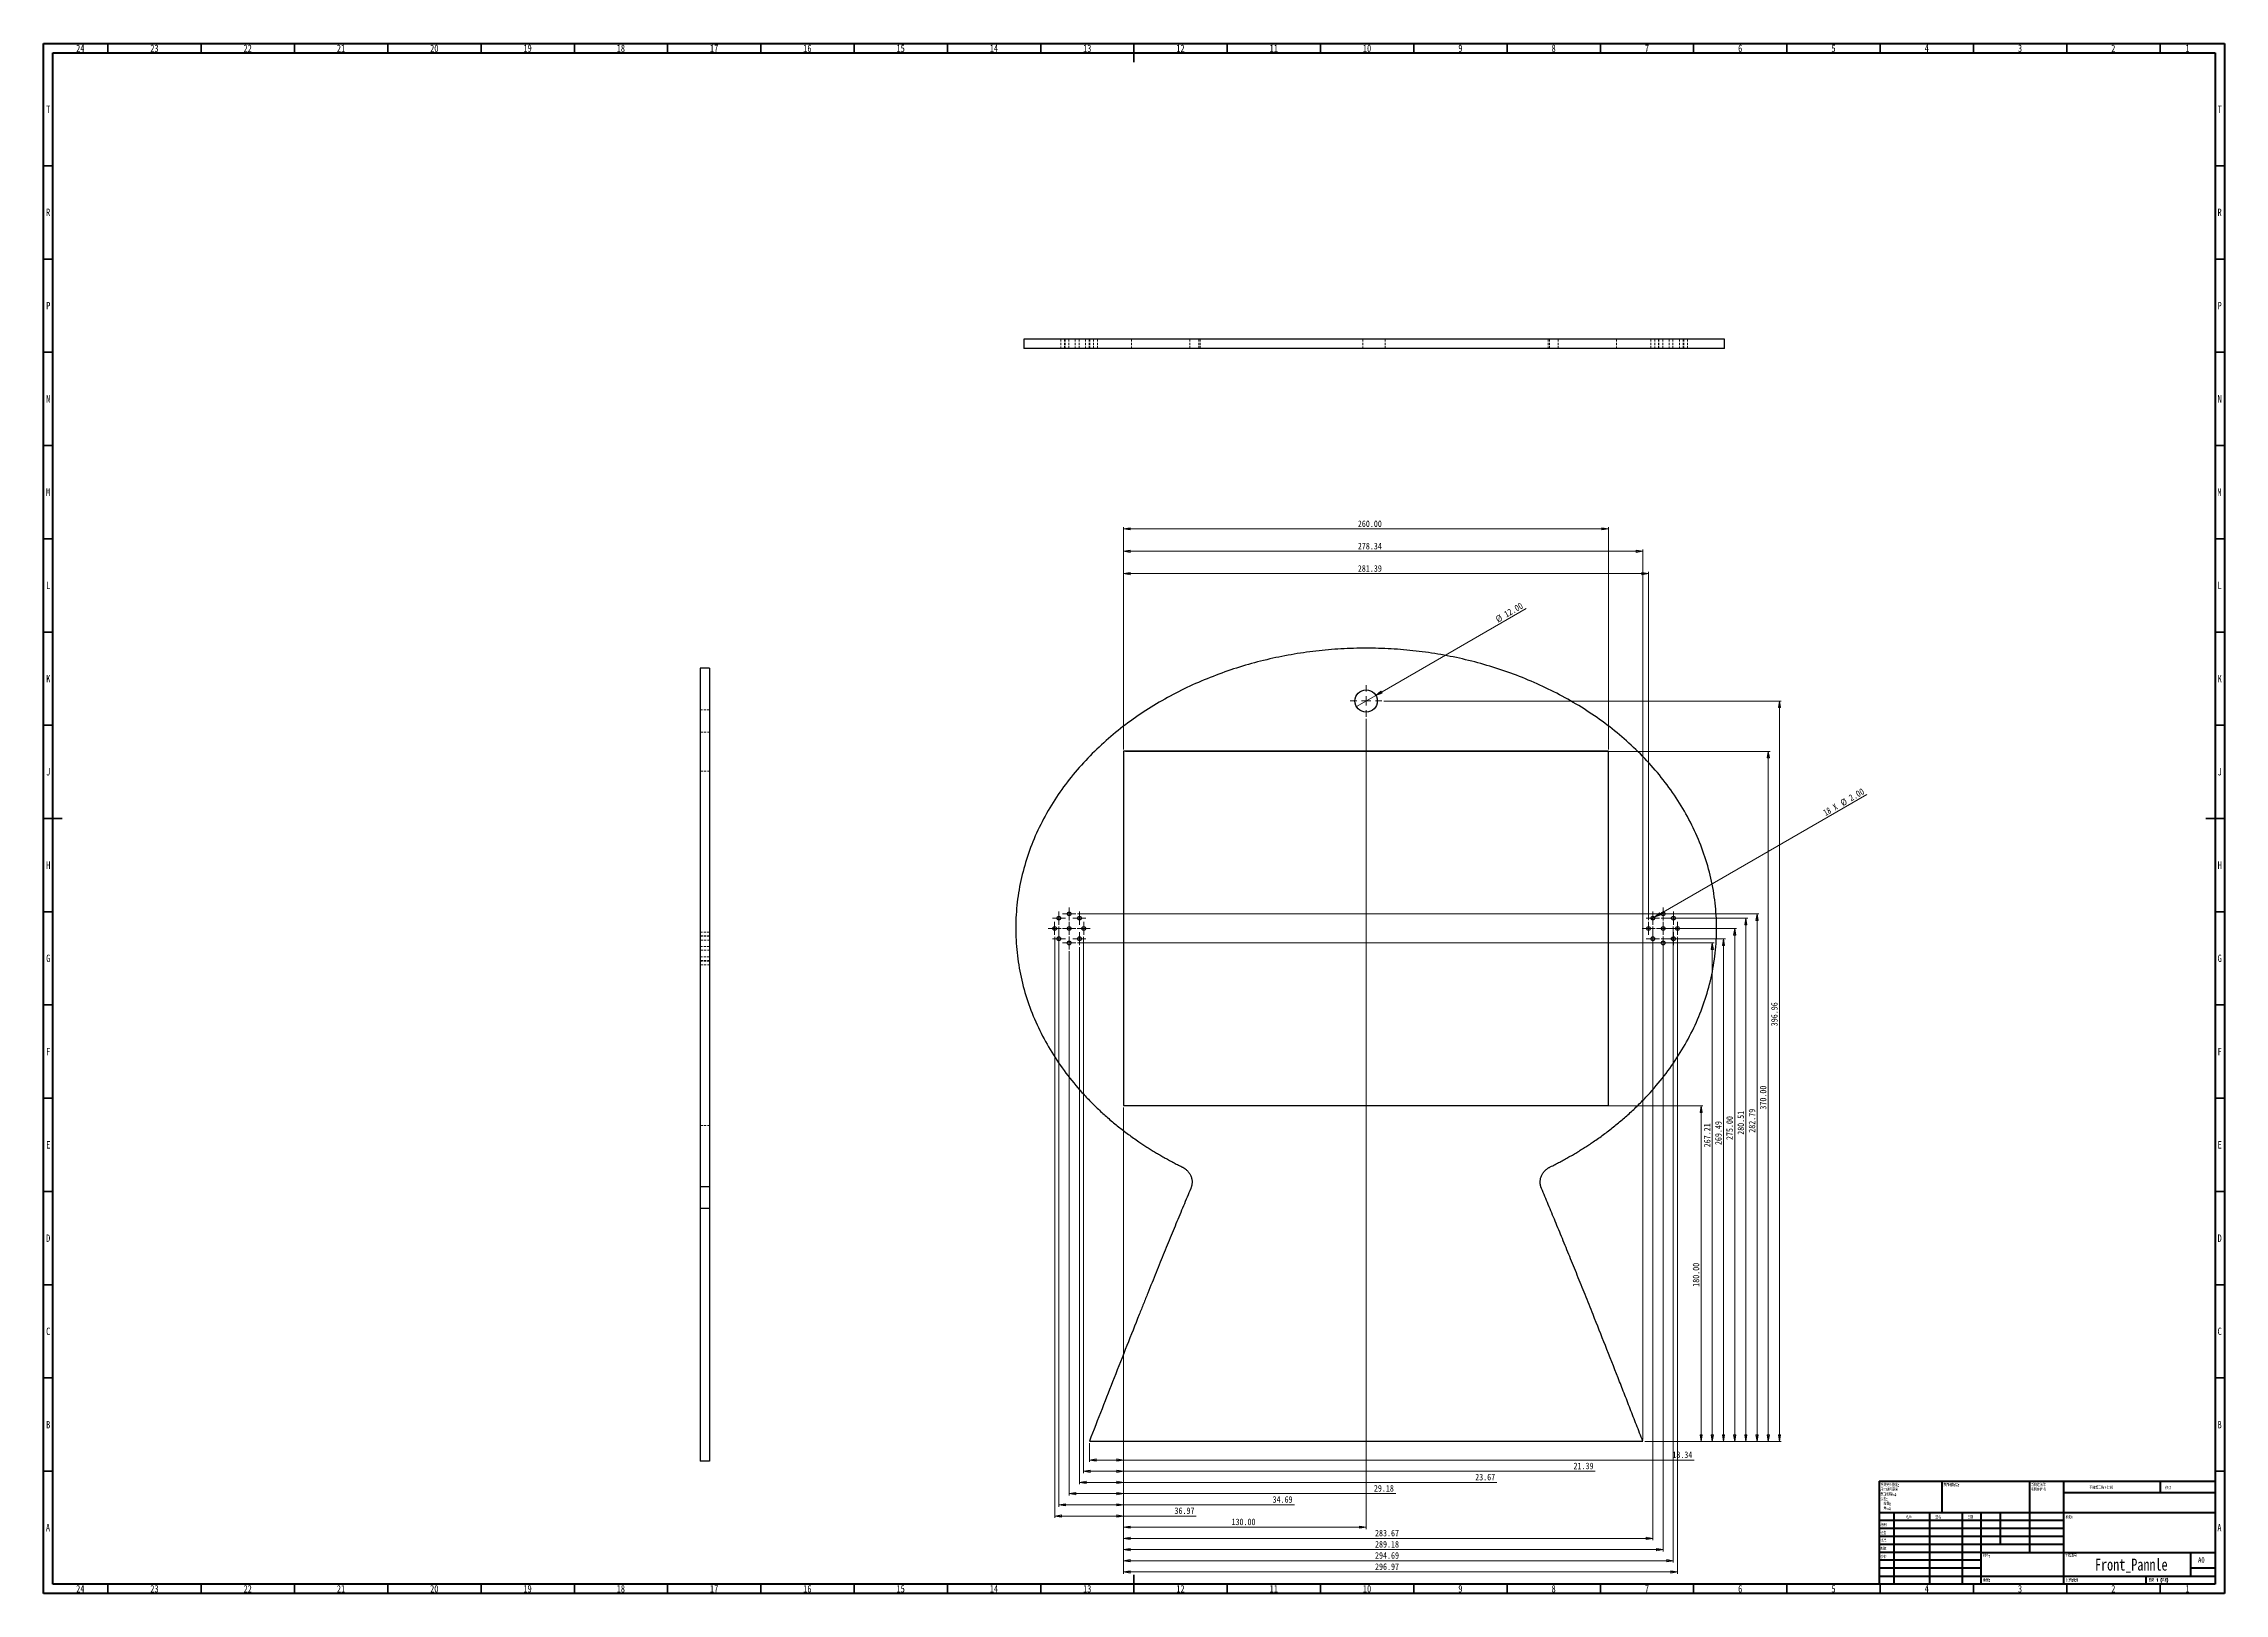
# Model space of a CAD drawing. Header units: millimetres. Extents: x 15 to 1184, y 5 to 836.
import ezdxf

# ---------------------------------------------------------------- set-up
doc = ezdxf.new("R2010")
doc.units = ezdxf.units.MM
doc.linetypes.add('HIDDEN', pattern=[1.905, 1.27, -0.635])
doc.styles.add('SLDTEXTSTYLE0', font='TXT', dxfattribs={"width": 0.75})
doc.styles.add('SLDTEXTSTYLE1', font='TXT', dxfattribs={"width": 0.75, "bigfont": 'bigfont'})
doc.styles.add('SLDTEXTSTYLE2', font='TXT', dxfattribs={"width": 0.694444, "bigfont": 'bigfont'})
doc.styles.add('SLDTEXTSTYLE3', font='TXT', dxfattribs={"width": 0.6875})
doc.dimstyles.new('SLDDIMSTYLE0', dxfattribs={"dimtxt": 3.5, "dimasz": 3.556, "dimexe": 0, "dimexo": 0.0625, "dimgap": 0.875, "dimtad": 1, "dimrnd": 1e-09, "dimzin": 12, "dimdsep": 46, "dimtxsty": 'SLDTEXTSTYLE0', "dimblk1": 'CLOSED', "dimblk2": 'CLOSED', "dimsah": 1, "dimcen": 0.09, "dimadec": 0, "dimazin": 3, "dimtfac": 1, "dimtofl": 0, "dimtmove": 0, "dimatfit": 3, "dimldrblk": 'CLOSED', "dimfxl": 0, "dimfrac": 2, "dimtolj": 1, "dimtzin": 12, "dimarcsym": 0})
doc.dimstyles.new('SLDDIMSTYLE1', dxfattribs={"dimtxt": 3.5, "dimasz": 3.556, "dimexe": 0, "dimexo": 0.0625, "dimgap": 0.875, "dimtad": 1, "dimrnd": 1e-09, "dimzin": 4, "dimdsep": 46, "dimtxsty": 'SLDTEXTSTYLE0', "dimblk1": 'CLOSED', "dimblk2": 'CLOSED', "dimsah": 1, "dimcen": 0.09, "dimadec": 0, "dimazin": 1, "dimtfac": 1, "dimtofl": 0, "dimtmove": 0, "dimatfit": 3, "dimldrblk": 'CLOSED', "dimfxl": 0, "dimfrac": 2, "dimtolj": 1, "dimtzin": 12, "dimarcsym": 0})
doc.dimstyles.new('SLDDIMSTYLE2', dxfattribs={"dimtxt": 3.5, "dimasz": 3.556, "dimexe": 0, "dimexo": 0.0625, "dimgap": 0.875, "dimtad": 1, "dimrnd": 1e-09, "dimzin": 4, "dimdsep": 46, "dimtxsty": 'SLDTEXTSTYLE0', "dimblk1": 'NONE', "dimblk2": 'CLOSED', "dimsah": 1, "dimcen": 0, "dimadec": 0, "dimazin": 1, "dimtfac": 1, "dimtmove": 0, "dimatfit": 3, "dimldrblk": 'NONE', "dimfxl": 0, "dimfrac": 2, "dimtolj": 1, "dimtzin": 12, "dimarcsym": 0})

msp = doc.modelspace()

# ---------------------------------------------------------------- texts
at = {"color": 7, "linetype": 'Continuous', "lineweight": 0}
for s, insert, char_height, attachment_point, style in [('24', (34.67, 835.46), 3.9687, 2, 'SLDTEXTSTYLE0'), ('23', (74.42, 835.46), 3.9687, 2, 'SLDTEXTSTYLE0'), ('22', (124.42, 835.46), 3.9687, 2, 'SLDTEXTSTYLE0'), ('21', (174.42, 835.46), 3.9687, 2, 'SLDTEXTSTYLE0'), ('20', (224.42, 835.46), 3.9687, 2, 'SLDTEXTSTYLE0'), ('19', (274.42, 835.46), 3.9687, 2, 'SLDTEXTSTYLE0'), ('18', (324.42, 835.46), 3.9687, 2, 'SLDTEXTSTYLE0'), ('17', (374.42, 835.46), 3.9687, 2, 'SLDTEXTSTYLE0'), ('16', (424.42, 835.46), 3.9687, 2, 'SLDTEXTSTYLE0'), ('15', (474.42, 835.46), 3.9687, 2, 'SLDTEXTSTYLE0'), ('14', (524.42, 835.46), 3.9687, 2, 'SLDTEXTSTYLE0'), ('13', (574.42, 835.46), 3.9687, 2, 'SLDTEXTSTYLE0'), ('12', (624.42, 835.46), 3.9687, 2, 'SLDTEXTSTYLE0'), ('11', (674.42, 835.46), 3.9687, 2, 'SLDTEXTSTYLE0'), ('10', (724.42, 835.46), 3.9687, 2, 'SLDTEXTSTYLE0'), ('9', (774.46, 835.46), 3.969, 2, 'SLDTEXTSTYLE0'), ('8', (824.46, 835.46), 3.969, 2, 'SLDTEXTSTYLE0'), ('7', (874.46, 835.46), 3.969, 2, 'SLDTEXTSTYLE0'), ('6', (924.46, 835.46), 3.969, 2, 'SLDTEXTSTYLE0'), ('5', (974.46, 835.46), 3.969, 2, 'SLDTEXTSTYLE0'), ('4', (1024.46, 835.46), 3.969, 2, 'SLDTEXTSTYLE0'), ('3', (1074.46, 835.46), 3.969, 2, 'SLDTEXTSTYLE0'), ('2', (1124.46, 835.46), 3.969, 2, 'SLDTEXTSTYLE0'), ('1', (1164.21, 835.46), 3.969, 2, 'SLDTEXTSTYLE0'), ('T', (17.488, 802.71), 3.969, 2, 'SLDTEXTSTYLE0'), ('T', (1181.488, 802.71), 3.969, 2, 'SLDTEXTSTYLE0'), ('R', (17.444, 747.52), 3.969, 2, 'SLDTEXTSTYLE0'), ('R', (1181.444, 747.52), 3.969, 2, 'SLDTEXTSTYLE0'), ('P', (17.485, 697.46), 3.969, 2, 'SLDTEXTSTYLE0'), ('P', (1181.485, 697.46), 3.969, 2, 'SLDTEXTSTYLE0'), ('N', (17.464, 647.52), 3.969, 2, 'SLDTEXTSTYLE0'), ('N', (1181.464, 647.52), 3.969, 2, 'SLDTEXTSTYLE0'), ('M', (17.362, 597.46), 3.969, 2, 'SLDTEXTSTYLE0'), ('M', (1181.362, 597.46), 3.969, 2, 'SLDTEXTSTYLE0'), ('L', (17.455, 547.52), 3.969, 2, 'SLDTEXTSTYLE0'), ('L', (1181.455, 547.52), 3.969, 2, 'SLDTEXTSTYLE0'), ('K', (17.489, 497.46), 3.969, 2, 'SLDTEXTSTYLE0'), ('K', (1181.489, 497.46), 3.969, 2, 'SLDTEXTSTYLE0'), ('J', (17.465, 447.52), 3.969, 2, 'SLDTEXTSTYLE0'), ('J', (1181.465, 447.52), 3.969, 2, 'SLDTEXTSTYLE0'), ('H', (17.49, 397.46), 3.969, 2, 'SLDTEXTSTYLE0'), ('H', (1181.49, 397.46), 3.969, 2, 'SLDTEXTSTYLE0'), ('G', (17.487, 347.52), 3.969, 2, 'SLDTEXTSTYLE0'), ('G', (1181.487, 347.52), 3.969, 2, 'SLDTEXTSTYLE0'), ('F', (17.458, 297.46), 3.969, 2, 'SLDTEXTSTYLE0'), ('F', (1181.458, 297.46), 3.969, 2, 'SLDTEXTSTYLE0'), ('E', (17.508, 247.52), 3.969, 2, 'SLDTEXTSTYLE0'), ('E', (1181.508, 247.52), 3.969, 2, 'SLDTEXTSTYLE0'), ('D', (17.453, 197.46), 3.969, 2, 'SLDTEXTSTYLE0'), ('D', (1181.453, 197.46), 3.969, 2, 'SLDTEXTSTYLE0'), ('C', (17.459, 147.52), 3.969, 2, 'SLDTEXTSTYLE0'), ('C', (1181.459, 147.52), 3.969, 2, 'SLDTEXTSTYLE0'), ('B', (17.471, 97.46), 3.969, 2, 'SLDTEXTSTYLE0'), ('B', (1181.471, 97.46), 3.969, 2, 'SLDTEXTSTYLE0'), ('表面粗糙度:', (1033.371, 63.919), 1.5, 1, 'SLDTEXTSTYLE1'), ('不调整工程图比例', (1111.615, 62.533), 1.5, 1, 'SLDTEXTSTYLE1'), ('修订', (1152.328, 62.335), 1.5, 1, 'SLDTEXTSTYLE1'), ('A', (17.34, 42.21), 3.969, 2, 'SLDTEXTSTYLE0'), ('检查', (999.624, 38.154), 1.5, 1, 'SLDTEXTSTYLE1'), ('绘制', (999.685, 42.43), 1.5, 1, 'SLDTEXTSTYLE1'), ('名称', (1013.322, 46.501), 1.5, 1, 'SLDTEXTSTYLE1'), ('签名', (1029.034, 46.562), 1.5, 1, 'SLDTEXTSTYLE1'), ('日期', (1046.215, 46.576), 1.5, 1, 'SLDTEXTSTYLE1'), ('标题:', (1098.956, 46.576), 1.5, 1, 'SLDTEXTSTYLE1'), ('A', (1181.34, 42.21), 3.969, 2, 'SLDTEXTSTYLE0'), ('批准', (999.622, 34.177), 1.5, 1, 'SLDTEXTSTYLE1'), ('验检', (999.677, 25.35), 1.5, 1, 'SLDTEXTSTYLE1'), ('制造', (999.682, 29.734), 1.5, 1, 'SLDTEXTSTYLE1'), ('材料:', (1054.646, 25.986), 1.5, 1, 'SLDTEXTSTYLE1'), ('工程图号', (1098.629, 25.986), 1.5, 1, 'SLDTEXTSTYLE1'), ('Front_Pannle', (1134.097, 23.607), 6.35, 2, 'SLDTEXTSTYLE0'), ('A0', (1169.871, 24.406), 2.9104, 1, 'SLDTEXTSTYLE0'), ('重量:', (1054.618, 12.949), 1.4986, 1, 'SLDTEXTSTYLE1'), ('比例:1:1', (1099.074, 12.9), 1.5, 1, 'SLDTEXTSTYLE1'), ('图纸 1 (共1)', (1143.478, 12.9), 1.5, 1, 'SLDTEXTSTYLE2'), ('24', (34.67, 9.46), 3.9687, 2, 'SLDTEXTSTYLE0'), ('23', (74.42, 9.46), 3.9687, 2, 'SLDTEXTSTYLE0'), ('22', (124.42, 9.46), 3.9687, 2, 'SLDTEXTSTYLE0'), ('21', (174.42, 9.46), 3.9687, 2, 'SLDTEXTSTYLE0'), ('20', (224.42, 9.46), 3.9687, 2, 'SLDTEXTSTYLE0'), ('19', (274.42, 9.46), 3.9687, 2, 'SLDTEXTSTYLE0'), ('18', (324.42, 9.46), 3.9687, 2, 'SLDTEXTSTYLE0'), ('17', (374.42, 9.46), 3.9687, 2, 'SLDTEXTSTYLE0'), ('16', (424.42, 9.46), 3.9687, 2, 'SLDTEXTSTYLE0'), ('15', (474.42, 9.46), 3.9687, 2, 'SLDTEXTSTYLE0'), ('14', (524.42, 9.46), 3.9687, 2, 'SLDTEXTSTYLE0'), ('13', (574.42, 9.46), 3.9687, 2, 'SLDTEXTSTYLE0'), ('12', (624.42, 9.46), 3.9687, 2, 'SLDTEXTSTYLE0'), ('11', (674.42, 9.46), 3.9687, 2, 'SLDTEXTSTYLE0'), ('10', (724.42, 9.46), 3.9687, 2, 'SLDTEXTSTYLE0'), ('9', (774.46, 9.46), 3.969, 2, 'SLDTEXTSTYLE0'), ('8', (824.46, 9.46), 3.969, 2, 'SLDTEXTSTYLE0'), ('7', (874.46, 9.46), 3.969, 2, 'SLDTEXTSTYLE0'), ('6', (924.46, 9.46), 3.969, 2, 'SLDTEXTSTYLE0'), ('5', (974.46, 9.46), 3.969, 2, 'SLDTEXTSTYLE0'), ('4', (1024.46, 9.46), 3.969, 2, 'SLDTEXTSTYLE0'), ('3', (1074.46, 9.46), 3.969, 2, 'SLDTEXTSTYLE0'), ('2', (1124.46, 9.46), 3.969, 2, 'SLDTEXTSTYLE0'), ('1', (1164.21, 9.46), 3.969, 2, 'SLDTEXTSTYLE0')]:
    msp.add_mtext(s, dxfattribs=dict(at, insert=insert, char_height=char_height, attachment_point=attachment_point, style=style))

# ---------------------------------------------------------------- blocks, each defined once
blk = doc.blocks.new('SW_NOTE_0')
at = {"color": 0, "linetype": 'Continuous', "lineweight": 0, "char_height": 1.5, "attachment_point": 1, "style": 'SLDTEXTSTYLE1'}
for s, insert in [('除非另外指定:', (0, 1.9)), ('尺寸使用毫米', (0, -0.6)), ('表面粗糙度:', (0, -3.1)), ('公差:', (0, -5.6)), ('线性:', (1.7, -8.1)), ('角度:', (1.7, -10.6))]:
    blk.add_mtext(s, dxfattribs=dict(at, insert=insert))
blk = doc.blocks.new('SW_NOTE_0_1')
at = {"color": 0, "linetype": 'Continuous', "lineweight": 0, "char_height": 1.5, "attachment_point": 1, "style": 'SLDTEXTSTYLE1'}
for s, insert in [('将锐边清除', (0, 1.9)), ('毛刺并折断', (0, -0.6))]:
    blk.add_mtext(s, dxfattribs=dict(at, insert=insert))
blk = doc.blocks.new('_Closed')
at = {"color": 0, "linetype": 'ByBlock', "lineweight": -2}
for p, q in [((-1, 0.166667), (0, 0)), ((-1, 0.166667), (-1, -0.166667)), ((0, 0), (-1, -0.166667)), ((0, 0), (-1, 0))]:
    blk.add_line(p, q, dxfattribs=at)
blk = doc.blocks.new('_D')
at = {"color": 7, "linetype": 'Continuous', "lineweight": 0}
for p, q in [((593.9, 265.5), (593.9, 75.5)), ((575.6, 85.5), (575.6, 75.5)), ((593.9, 76.5), (575.6, 76.5)), ((593.9, 76.5), (899.8, 76.5))]:
    blk.add_line(p, q, dxfattribs=at)
at = {"color": 7, "linetype": 'Continuous', "lineweight": 18, "xscale": 3.556, "yscale": 3.556, "rotation": 180.0000000000004}
blk.add_blockref('_Closed', (575.6, 76.5, -2.5), dxfattribs=at)
at = {"color": 7, "linetype": 'Continuous', "lineweight": 18, "xscale": 3.556, "yscale": 3.556}
blk.add_blockref('_Closed', (593.9, 76.5, -2.5), dxfattribs=at)
at = {"color": 7, "linetype": 'Continuous', "lineweight": 18, "insert": (888.1, 81.1), "char_height": 3.5, "attachment_point": 1, "style": 'SLDTEXTSTYLE0'}
blk.add_mtext('18.34', dxfattribs=at)
blk = doc.blocks.new('_D_1')
at = {"color": 7, "linetype": 'Continuous', "lineweight": 0}
for p, q in [((572.5, 357), (572.5, 69.5)), ((593.9, 265.5), (593.9, 69.5)), ((593.9, 70.5), (572.5, 70.5)), ((593.9, 70.5), (846.7, 70.5))]:
    blk.add_line(p, q, dxfattribs=at)
at = {"color": 7, "linetype": 'Continuous', "lineweight": 18, "xscale": 3.556, "yscale": 3.556, "rotation": 180.0000000000004}
blk.add_blockref('_Closed', (572.5, 70.5, -2.5), dxfattribs=at)
at = {"color": 7, "linetype": 'Continuous', "lineweight": 18, "xscale": 3.556, "yscale": 3.556}
blk.add_blockref('_Closed', (593.9, 70.5, -2.5), dxfattribs=at)
at = {"color": 7, "linetype": 'Continuous', "lineweight": 18, "insert": (835.1, 75.1), "char_height": 3.5, "attachment_point": 1, "style": 'SLDTEXTSTYLE0'}
blk.add_mtext('21.39', dxfattribs=at)
blk = doc.blocks.new('_D_2')
at = {"color": 7, "linetype": 'Continuous', "lineweight": 0}
for p, q in [((570.3, 351.5), (570.3, 63.5)), ((593.9, 265.5), (593.9, 63.5)), ((593.9, 64.5), (570.3, 64.5)), ((593.9, 64.5), (794, 64.5))]:
    blk.add_line(p, q, dxfattribs=at)
at = {"color": 7, "linetype": 'Continuous', "lineweight": 18, "xscale": 3.556, "yscale": 3.556, "rotation": 180.0000000000004}
blk.add_blockref('_Closed', (570.3, 64.5, -2.5), dxfattribs=at)
at = {"color": 7, "linetype": 'Continuous', "lineweight": 18, "xscale": 3.556, "yscale": 3.556}
blk.add_blockref('_Closed', (593.9, 64.5, -2.5), dxfattribs=at)
at = {"color": 7, "linetype": 'Continuous', "lineweight": 18, "insert": (782.4, 69.1), "char_height": 3.5, "attachment_point": 1, "style": 'SLDTEXTSTYLE0'}
blk.add_mtext('23.67', dxfattribs=at)
blk = doc.blocks.new('_D_3')
at = {"color": 7, "linetype": 'Continuous', "lineweight": 0}
for p, q in [((564.8, 349.3), (564.8, 57.5)), ((593.9, 265.5), (593.9, 57.5)), ((593.9, 58.5), (564.8, 58.5)), ((593.9, 58.5), (739.8, 58.5))]:
    blk.add_line(p, q, dxfattribs=at)
at = {"color": 7, "linetype": 'Continuous', "lineweight": 18, "xscale": 3.556, "yscale": 3.556, "rotation": 180.0000000000004}
blk.add_blockref('_Closed', (564.8, 58.5, -2.5), dxfattribs=at)
at = {"color": 7, "linetype": 'Continuous', "lineweight": 18, "xscale": 3.556, "yscale": 3.556}
blk.add_blockref('_Closed', (593.9, 58.5, -2.5), dxfattribs=at)
at = {"color": 7, "linetype": 'Continuous', "lineweight": 18, "insert": (728.1, 63.1), "char_height": 3.5, "attachment_point": 1, "style": 'SLDTEXTSTYLE0'}
blk.add_mtext('29.18', dxfattribs=at)
blk = doc.blocks.new('_D_4')
at = {"color": 7, "linetype": 'Continuous', "lineweight": 0}
for p, q in [((559.2, 362.6), (559.2, 51.5)), ((593.9, 265.5), (593.9, 51.5)), ((593.9, 52.5), (559.2, 52.5)), ((593.9, 52.5), (685.5, 52.5))]:
    blk.add_line(p, q, dxfattribs=at)
at = {"color": 7, "linetype": 'Continuous', "lineweight": 18, "xscale": 3.556, "yscale": 3.556, "rotation": 180.0000000000004}
blk.add_blockref('_Closed', (559.2, 52.5, -2.5), dxfattribs=at)
at = {"color": 7, "linetype": 'Continuous', "lineweight": 18, "xscale": 3.556, "yscale": 3.556}
blk.add_blockref('_Closed', (593.9, 52.5, -2.5), dxfattribs=at)
at = {"color": 7, "linetype": 'Continuous', "lineweight": 18, "insert": (673.8, 57.1), "char_height": 3.5, "attachment_point": 1, "style": 'SLDTEXTSTYLE0'}
blk.add_mtext('34.69', dxfattribs=at)
blk = doc.blocks.new('_D_5')
at = {"color": 7, "linetype": 'Continuous', "lineweight": 0}
for p, q in [((557, 357), (557, 45.5)), ((593.9, 265.5), (593.9, 45.5)), ((593.9, 46.5), (557, 46.5)), ((593.9, 46.5), (632.8, 46.5))]:
    blk.add_line(p, q, dxfattribs=at)
at = {"color": 7, "linetype": 'Continuous', "lineweight": 18, "xscale": 3.556, "yscale": 3.556, "rotation": 180.0000000000004}
blk.add_blockref('_Closed', (557, 46.5, -2.5), dxfattribs=at)
at = {"color": 7, "linetype": 'Continuous', "lineweight": 18, "xscale": 3.556, "yscale": 3.556}
blk.add_blockref('_Closed', (593.9, 46.5, -2.5), dxfattribs=at)
at = {"color": 7, "linetype": 'Continuous', "lineweight": 18, "insert": (621.2, 51.1), "char_height": 3.5, "attachment_point": 1, "style": 'SLDTEXTSTYLE0'}
blk.add_mtext('36.97', dxfattribs=at)
blk = doc.blocks.new('_D_6')
at = {"color": 7, "linetype": 'Continuous', "lineweight": 0}
for p, q in [((723.9, 474), (723.9, 39.5)), ((593.9, 265.5), (593.9, 39.5)), ((593.9, 40.5), (723.9, 40.5))]:
    blk.add_line(p, q, dxfattribs=at)
at = {"color": 7, "linetype": 'Continuous', "lineweight": 18, "xscale": 3.556, "yscale": 3.556, "rotation": 180.0000000000004}
blk.add_blockref('_Closed', (593.9, 40.5, -2.5), dxfattribs=at)
at = {"color": 7, "linetype": 'Continuous', "lineweight": 18, "xscale": 3.556, "yscale": 3.556}
blk.add_blockref('_Closed', (723.9, 40.5, -2.5), dxfattribs=at)
at = {"color": 7, "linetype": 'Continuous', "lineweight": 18, "insert": (651.8, 45.1), "char_height": 3.5, "attachment_point": 1, "style": 'SLDTEXTSTYLE0'}
blk.add_mtext('130.00', dxfattribs=at)
blk = doc.blocks.new('_D_7')
at = {"color": 7, "linetype": 'Continuous', "lineweight": 0}
for p, q in [((593.9, 457.5), (593.9, 576.8)), ((593.9, 575.8), (853.9, 575.8)), ((853.9, 457.5), (853.9, 576.8))]:
    blk.add_line(p, q, dxfattribs=at)
at = {"color": 7, "linetype": 'Continuous', "lineweight": 18, "xscale": 3.556, "yscale": 3.556, "rotation": 180.0000000000004}
blk.add_blockref('_Closed', (593.9, 575.8, -2.5), dxfattribs=at)
at = {"color": 7, "linetype": 'Continuous', "lineweight": 18, "xscale": 3.556, "yscale": 3.556}
blk.add_blockref('_Closed', (853.9, 575.8, -2.5), dxfattribs=at)
at = {"color": 7, "linetype": 'Continuous', "lineweight": 18, "insert": (719.5, 580.3), "char_height": 3.5, "attachment_point": 1, "style": 'SLDTEXTSTYLE0'}
blk.add_mtext('260.00', dxfattribs=at)
blk = doc.blocks.new('_D_8')
at = {"color": 7, "linetype": 'Continuous', "lineweight": 0}
for p, q in [((593.9, 457.5), (593.9, 564.8)), ((593.9, 563.8), (872.3, 563.8)), ((872.3, 87.5), (872.3, 564.8))]:
    blk.add_line(p, q, dxfattribs=at)
at = {"color": 7, "linetype": 'Continuous', "lineweight": 18, "xscale": 3.556, "yscale": 3.556, "rotation": 180.0000000000004}
blk.add_blockref('_Closed', (593.9, 563.8, -2.5), dxfattribs=at)
at = {"color": 7, "linetype": 'Continuous', "lineweight": 18, "xscale": 3.556, "yscale": 3.556}
blk.add_blockref('_Closed', (872.3, 563.8, -2.5), dxfattribs=at)
at = {"color": 7, "linetype": 'Continuous', "lineweight": 18, "insert": (719.5, 568.3), "char_height": 3.5, "attachment_point": 1, "style": 'SLDTEXTSTYLE0'}
blk.add_mtext('278.34', dxfattribs=at)
blk = doc.blocks.new('_D_9')
at = {"color": 7, "linetype": 'Continuous', "lineweight": 0}
for p, q in [((593.9, 457.5), (593.9, 552.8)), ((593.9, 551.8), (875.3, 551.8)), ((875.3, 366), (875.3, 552.8))]:
    blk.add_line(p, q, dxfattribs=at)
at = {"color": 7, "linetype": 'Continuous', "lineweight": 18, "xscale": 3.556, "yscale": 3.556, "rotation": 180.0000000000004}
blk.add_blockref('_Closed', (593.9, 551.8, -2.5), dxfattribs=at)
at = {"color": 7, "linetype": 'Continuous', "lineweight": 18, "xscale": 3.556, "yscale": 3.556}
blk.add_blockref('_Closed', (875.3, 551.8, -2.5), dxfattribs=at)
at = {"color": 7, "linetype": 'Continuous', "lineweight": 18, "insert": (719.5, 556.3), "char_height": 3.5, "attachment_point": 1, "style": 'SLDTEXTSTYLE0'}
blk.add_mtext('281.39', dxfattribs=at)
blk = doc.blocks.new('_D_10')
at = {"color": 7, "linetype": 'Continuous', "lineweight": 0}
for p, q in [((877.6, 362.6), (877.6, 33.5)), ((593.9, 265.5), (593.9, 33.5)), ((593.9, 34.5), (877.6, 34.5))]:
    blk.add_line(p, q, dxfattribs=at)
at = {"color": 7, "linetype": 'Continuous', "lineweight": 18, "xscale": 3.556, "yscale": 3.556, "rotation": 180.0000000000004}
blk.add_blockref('_Closed', (593.9, 34.5, -2.5), dxfattribs=at)
at = {"color": 7, "linetype": 'Continuous', "lineweight": 18, "xscale": 3.556, "yscale": 3.556}
blk.add_blockref('_Closed', (877.6, 34.5, -2.5), dxfattribs=at)
at = {"color": 7, "linetype": 'Continuous', "lineweight": 18, "insert": (728.7, 39.1), "char_height": 3.5, "attachment_point": 1, "style": 'SLDTEXTSTYLE0'}
blk.add_mtext('283.67', dxfattribs=at)
blk = doc.blocks.new('_D_11')
at = {"color": 7, "linetype": 'Continuous', "lineweight": 0}
for p, q in [((883.1, 357), (883.1, 27.5)), ((593.9, 265.5), (593.9, 27.5)), ((593.9, 28.5), (883.1, 28.5))]:
    blk.add_line(p, q, dxfattribs=at)
at = {"color": 7, "linetype": 'Continuous', "lineweight": 18, "xscale": 3.556, "yscale": 3.556, "rotation": 180.0000000000004}
blk.add_blockref('_Closed', (593.9, 28.5, -2.5), dxfattribs=at)
at = {"color": 7, "linetype": 'Continuous', "lineweight": 18, "xscale": 3.556, "yscale": 3.556}
blk.add_blockref('_Closed', (883.1, 28.5, -2.5), dxfattribs=at)
at = {"color": 7, "linetype": 'Continuous', "lineweight": 18, "insert": (728.7, 33.1), "char_height": 3.5, "attachment_point": 1, "style": 'SLDTEXTSTYLE0'}
blk.add_mtext('289.18', dxfattribs=at)
blk = doc.blocks.new('_D_12')
at = {"color": 7, "linetype": 'Continuous', "lineweight": 0}
for p, q in [((888.6, 362.6), (888.6, 21.5)), ((593.9, 265.5), (593.9, 21.5)), ((593.9, 22.5), (888.6, 22.5))]:
    blk.add_line(p, q, dxfattribs=at)
at = {"color": 7, "linetype": 'Continuous', "lineweight": 18, "xscale": 3.556, "yscale": 3.556, "rotation": 180.0000000000004}
blk.add_blockref('_Closed', (593.9, 22.5, -2.5), dxfattribs=at)
at = {"color": 7, "linetype": 'Continuous', "lineweight": 18, "xscale": 3.556, "yscale": 3.556}
blk.add_blockref('_Closed', (888.6, 22.5, -2.5), dxfattribs=at)
at = {"color": 7, "linetype": 'Continuous', "lineweight": 18, "insert": (728.7, 27.1), "char_height": 3.5, "attachment_point": 1, "style": 'SLDTEXTSTYLE0'}
blk.add_mtext('294.69', dxfattribs=at)
blk = doc.blocks.new('_D_13')
at = {"color": 7, "linetype": 'Continuous', "lineweight": 0}
for p, q in [((890.9, 357), (890.9, 15.5)), ((593.9, 265.5), (593.9, 15.5)), ((593.9, 16.5), (890.9, 16.5))]:
    blk.add_line(p, q, dxfattribs=at)
at = {"color": 7, "linetype": 'Continuous', "lineweight": 18, "xscale": 3.556, "yscale": 3.556, "rotation": 180.0000000000004}
blk.add_blockref('_Closed', (593.9, 16.5, -2.5), dxfattribs=at)
at = {"color": 7, "linetype": 'Continuous', "lineweight": 18, "xscale": 3.556, "yscale": 3.556}
blk.add_blockref('_Closed', (890.9, 16.5, -2.5), dxfattribs=at)
at = {"color": 7, "linetype": 'Continuous', "lineweight": 18, "insert": (728.7, 21.1), "char_height": 3.5, "attachment_point": 1, "style": 'SLDTEXTSTYLE0'}
blk.add_mtext('296.97', dxfattribs=at)
blk = doc.blocks.new('_D_14')
at = {"color": 7, "linetype": 'Continuous', "lineweight": 0}
for p, q in [((594.9, 266.5), (904.5, 266.5)), ((903.5, 86.5), (903.5, 266.5)), ((873.3, 86.5), (904.5, 86.5))]:
    blk.add_line(p, q, dxfattribs=at)
at = {"color": 7, "linetype": 'Continuous', "lineweight": 18, "xscale": 3.556, "yscale": 3.556}
for p, rotation in [((903.5, 266.5, -2.5), 90.0000000000004), ((903.5, 86.5, -2.5), 270.0000000000004)]:
    blk.add_blockref('_Closed', p, dxfattribs=dict(at, rotation=rotation))
at = {"color": 7, "linetype": 'Continuous', "lineweight": 18, "insert": (899, 169.4), "char_height": 3.5, "attachment_point": 1, "rotation": 90, "style": 'SLDTEXTSTYLE0'}
blk.add_mtext('180.00', dxfattribs=at)
blk = doc.blocks.new('_D_15')
at = {"color": 7, "linetype": 'Continuous', "lineweight": 0}
for p, q in [((569.3, 353.8), (910.5, 353.8)), ((909.5, 86.5), (909.5, 353.8)), ((873.3, 86.5), (910.5, 86.5))]:
    blk.add_line(p, q, dxfattribs=at)
at = {"color": 7, "linetype": 'Continuous', "lineweight": 18, "xscale": 3.556, "yscale": 3.556}
for p, rotation in [((909.5, 353.8, -2.5), 90.0000000000004), ((909.5, 86.5, -2.5), 270.0000000000004)]:
    blk.add_blockref('_Closed', p, dxfattribs=dict(at, rotation=rotation))
at = {"color": 7, "linetype": 'Continuous', "lineweight": 18, "insert": (905, 244.2), "char_height": 3.5, "attachment_point": 1, "rotation": 90, "style": 'SLDTEXTSTYLE0'}
blk.add_mtext('267.21', dxfattribs=at)
blk = doc.blocks.new('_D_16')
at = {"color": 7, "linetype": 'Continuous', "lineweight": 0}
for p, q in [((882.1, 356), (916.5, 356)), ((915.5, 86.5), (915.5, 356)), ((873.3, 86.5), (916.5, 86.5))]:
    blk.add_line(p, q, dxfattribs=at)
at = {"color": 7, "linetype": 'Continuous', "lineweight": 18, "xscale": 3.556, "yscale": 3.556}
for p, rotation in [((915.5, 356, -2.5), 90.0000000000004), ((915.5, 86.5, -2.5), 270.0000000000004)]:
    blk.add_blockref('_Closed', p, dxfattribs=dict(at, rotation=rotation))
at = {"color": 7, "linetype": 'Continuous', "lineweight": 18, "insert": (911, 245.4), "char_height": 3.5, "attachment_point": 1, "rotation": 90, "style": 'SLDTEXTSTYLE0'}
blk.add_mtext('269.49', dxfattribs=at)
blk = doc.blocks.new('_D_17')
at = {"color": 7, "linetype": 'Continuous', "lineweight": 0}
for p, q in [((879.8, 361.5), (922.5, 361.5)), ((921.5, 86.5), (921.5, 361.5)), ((873.3, 86.5), (922.5, 86.5))]:
    blk.add_line(p, q, dxfattribs=at)
at = {"color": 7, "linetype": 'Continuous', "lineweight": 18, "xscale": 3.556, "yscale": 3.556}
for p, rotation in [((921.5, 361.5, -2.5), 90.0000000000004), ((921.5, 86.5, -2.5), 270.0000000000004)]:
    blk.add_blockref('_Closed', p, dxfattribs=dict(at, rotation=rotation))
at = {"color": 7, "linetype": 'Continuous', "lineweight": 18, "insert": (917, 248.1), "char_height": 3.5, "attachment_point": 1, "rotation": 90, "style": 'SLDTEXTSTYLE0'}
blk.add_mtext('275.00', dxfattribs=at)
blk = doc.blocks.new('_D_18')
at = {"color": 7, "linetype": 'Continuous', "lineweight": 0}
for p, q in [((882.1, 367.1), (928.5, 367.1)), ((927.5, 86.5), (927.5, 367.1)), ((873.3, 86.5), (928.5, 86.5))]:
    blk.add_line(p, q, dxfattribs=at)
at = {"color": 7, "linetype": 'Continuous', "lineweight": 18, "xscale": 3.556, "yscale": 3.556}
for p, rotation in [((927.5, 367.1, -2.5), 90.0000000000004), ((927.5, 86.5, -2.5), 270.0000000000004)]:
    blk.add_blockref('_Closed', p, dxfattribs=dict(at, rotation=rotation))
at = {"color": 7, "linetype": 'Continuous', "lineweight": 18, "insert": (923, 250.9), "char_height": 3.5, "attachment_point": 1, "rotation": 90, "style": 'SLDTEXTSTYLE0'}
blk.add_mtext('280.51', dxfattribs=at)
blk = doc.blocks.new('_D_19')
at = {"color": 7, "linetype": 'Continuous', "lineweight": 0}
for p, q in [((569.3, 369.3), (934.5, 369.3)), ((933.5, 86.5), (933.5, 369.3)), ((873.3, 86.5), (934.5, 86.5))]:
    blk.add_line(p, q, dxfattribs=at)
at = {"color": 7, "linetype": 'Continuous', "lineweight": 18, "xscale": 3.556, "yscale": 3.556}
for p, rotation in [((933.5, 369.3, -2.5), 90.0000000000004), ((933.5, 86.5, -2.5), 270.0000000000004)]:
    blk.add_blockref('_Closed', p, dxfattribs=dict(at, rotation=rotation))
at = {"color": 7, "linetype": 'Continuous', "lineweight": 18, "insert": (929, 252), "char_height": 3.5, "attachment_point": 1, "rotation": 90, "style": 'SLDTEXTSTYLE0'}
blk.add_mtext('282.79', dxfattribs=at)
blk = doc.blocks.new('_D_20')
at = {"color": 7, "linetype": 'Continuous', "lineweight": 0}
for p, q in [((594.9, 456.5), (940.5, 456.5)), ((939.5, 86.5), (939.5, 456.5)), ((873.3, 86.5), (940.5, 86.5))]:
    blk.add_line(p, q, dxfattribs=at)
at = {"color": 7, "linetype": 'Continuous', "lineweight": 18, "xscale": 3.556, "yscale": 3.556}
for p, rotation in [((939.5, 456.5, -2.5), 90.0000000000004), ((939.5, 86.5, -2.5), 270.0000000000004)]:
    blk.add_blockref('_Closed', p, dxfattribs=dict(at, rotation=rotation))
at = {"color": 7, "linetype": 'Continuous', "lineweight": 18, "insert": (935, 264.4), "char_height": 3.5, "attachment_point": 1, "rotation": 90, "style": 'SLDTEXTSTYLE0'}
blk.add_mtext('370.00', dxfattribs=at)
blk = doc.blocks.new('_D_21')
at = {"color": 7, "linetype": 'Continuous', "lineweight": 0}
for p, q in [((733.4, 483.5), (946.5, 483.5)), ((945.5, 86.5), (945.5, 483.5)), ((873.3, 86.5), (946.5, 86.5))]:
    blk.add_line(p, q, dxfattribs=at)
at = {"color": 7, "linetype": 'Continuous', "lineweight": 18, "xscale": 3.556, "yscale": 3.556}
for p, rotation in [((945.5, 483.5, -2.5), 90.0000000000004), ((945.5, 86.5, -2.5), 270.0000000000004)]:
    blk.add_blockref('_Closed', p, dxfattribs=dict(at, rotation=rotation))
at = {"color": 7, "linetype": 'Continuous', "lineweight": 18, "insert": (941, 309.1), "char_height": 3.5, "attachment_point": 1, "rotation": 90, "style": 'SLDTEXTSTYLE0'}
blk.add_mtext('396.96', dxfattribs=at)
blk = doc.blocks.new('_D_22')
at = {"color": 7, "linetype": 'Continuous', "lineweight": 0}
for q in [(992.3, 433.3), (876.7, 366.6)]:
    blk.add_line((878.5, 367.6), q, dxfattribs=at)
at = {"color": 7, "linetype": 'Continuous', "lineweight": 18, "xscale": 3.556, "yscale": 3.556, "rotation": 210.0000000000003}
blk.add_blockref('_Closed', (878.5, 367.6, -2.5), dxfattribs=at)
at = {"color": 7, "linetype": 'Continuous', "lineweight": 18, "char_height": 3.5, "attachment_point": 1, "rotation": 30}
for s, insert, style in [('2.00', (982.2, 432.7), 'SLDTEXTSTYLE0'), ('18 X', (968.5, 424.8), 'SLDTEXTSTYLE3'), ('%%c', (977.7, 430), 'SLDTEXTSTYLE0')]:
    blk.add_mtext(s, dxfattribs=dict(at, insert=insert, style=style))
blk = doc.blocks.new('_None')
blk = doc.blocks.new('_D_23')
at = {"color": 7, "linetype": 'Continuous', "lineweight": 0}
for q in [(809.8, 533.1), (718.7, 480.5)]:
    blk.add_line((729.1, 486.5), q, dxfattribs=at)
at = {"color": 7, "linetype": 'Continuous', "lineweight": 18, "xscale": 3.556, "yscale": 3.556, "rotation": 210.0000000000003}
blk.add_blockref('_Closed', (729.1, 486.5, -2.5), dxfattribs=at)
at = {"color": 7, "linetype": 'Continuous', "lineweight": 18, "char_height": 3.5, "attachment_point": 1, "rotation": 30, "style": 'SLDTEXTSTYLE0'}
for s, insert in [('%%c', (792.9, 528.5)), ('12.00', (797.4, 531.2))]:
    blk.add_mtext(s, dxfattribs=dict(at, insert=insert))
blk = doc.blocks.new('SW_CENTERMARKSYMBOL_0')
at = {"color": 0, "linetype": 'Continuous', "lineweight": 18}
for p, q in [((-2.5, 0), (-3.5, 0)), ((0, 0), (-2.5, 0)), ((0, 2.5), (0, 3.5)), ((0, 0), (0, 2.5)), ((0, 0), (0, -2.5)), ((0, 0), (2.5, 0)), ((2.5, 0), (3.5, 0)), ((0, -2.5), (0, -3.5))]:
    blk.add_line(p, q, dxfattribs=at)
blk = doc.blocks.new('SW_CENTERMARKSYMBOL_1')
at = {"color": 0, "linetype": 'Continuous', "lineweight": 18}
for p, q in [((-2.5, 0), (-3.5, 0)), ((0, 0), (-2.5, 0)), ((0, 2.5), (0, 3.5)), ((0, 0), (0, 2.5)), ((0, 0), (0, -2.5)), ((0, 0), (2.5, 0)), ((2.5, 0), (3.5, 0)), ((0, -2.5), (0, -3.5))]:
    blk.add_line(p, q, dxfattribs=at)
blk = doc.blocks.new('SW_CENTERMARKSYMBOL_2')
at = {"color": 0, "linetype": 'Continuous', "lineweight": 18}
for p, q in [((-2.5, 0), (-3.5, 0)), ((0, 0), (-2.5, 0)), ((0, 2.5), (0, 3.5)), ((0, 0), (0, 2.5)), ((0, 0), (0, -2.5)), ((0, 0), (2.5, 0)), ((2.5, 0), (3.5, 0)), ((0, -2.5), (0, -3.5))]:
    blk.add_line(p, q, dxfattribs=at)
blk = doc.blocks.new('SW_CENTERMARKSYMBOL_3')
at = {"color": 0, "linetype": 'Continuous', "lineweight": 18}
for p, q in [((-2.5, 0), (-3.5, 0)), ((0, 0), (-2.5, 0)), ((0, 2.5), (0, 3.5)), ((0, 0), (0, 2.5)), ((0, 0), (0, -2.5)), ((0, 0), (2.5, 0)), ((2.5, 0), (3.5, 0)), ((0, -2.5), (0, -3.5))]:
    blk.add_line(p, q, dxfattribs=at)
blk = doc.blocks.new('SW_CENTERMARKSYMBOL_4')
at = {"color": 0, "linetype": 'Continuous', "lineweight": 18}
for p, q in [((-2.5, 0), (-3.5, 0)), ((0, 0), (-2.5, 0)), ((0, 2.5), (0, 3.5)), ((0, 0), (0, 2.5)), ((0, 0), (0, -2.5)), ((0, 0), (2.5, 0)), ((2.5, 0), (3.5, 0)), ((0, -2.5), (0, -3.5))]:
    blk.add_line(p, q, dxfattribs=at)
blk = doc.blocks.new('SW_CENTERMARKSYMBOL_5')
at = {"color": 0, "linetype": 'Continuous', "lineweight": 18}
for p, q in [((-2.5, 0), (-3.5, 0)), ((0, 0), (-2.5, 0)), ((0, 2.5), (0, 3.5)), ((0, 0), (0, 2.5)), ((0, 0), (0, -2.5)), ((0, 0), (2.5, 0)), ((2.5, 0), (3.5, 0)), ((0, -2.5), (0, -3.5))]:
    blk.add_line(p, q, dxfattribs=at)
blk = doc.blocks.new('SW_CENTERMARKSYMBOL_6')
at = {"color": 0, "linetype": 'Continuous', "lineweight": 18}
for p, q in [((-2.5, 0), (-3.5, 0)), ((0, 0), (-2.5, 0)), ((0, 2.5), (0, 3.5)), ((0, 0), (0, 2.5)), ((0, 0), (0, -2.5)), ((0, 0), (2.5, 0)), ((2.5, 0), (3.5, 0)), ((0, -2.5), (0, -3.5))]:
    blk.add_line(p, q, dxfattribs=at)
blk = doc.blocks.new('SW_CENTERMARKSYMBOL_7')
at = {"color": 0, "linetype": 'Continuous', "lineweight": 18}
for p, q in [((-2.5, 0), (-3.5, 0)), ((0, 0), (-2.5, 0)), ((0, 2.5), (0, 3.5)), ((0, 0), (0, 2.5)), ((0, 0), (0, -2.5)), ((0, 0), (2.5, 0)), ((2.5, 0), (3.5, 0)), ((0, -2.5), (0, -3.5))]:
    blk.add_line(p, q, dxfattribs=at)
blk = doc.blocks.new('SW_CENTERMARKSYMBOL_8')
at = {"color": 0, "linetype": 'Continuous', "lineweight": 18}
for p, q in [((-2.5, 0), (-3.5, 0)), ((0, 0), (-2.5, 0)), ((0, 2.5), (0, 3.5)), ((0, 0), (0, 2.5)), ((0, 0), (0, -2.5)), ((0, 0), (2.5, 0)), ((2.5, 0), (3.5, 0)), ((0, -2.5), (0, -3.5))]:
    blk.add_line(p, q, dxfattribs=at)
blk = doc.blocks.new('SW_CENTERMARKSYMBOL_9')
at = {"color": 0, "linetype": 'Continuous', "lineweight": 18}
for p, q in [((-2.5, 0), (-3.5, 0)), ((0, 0), (-2.5, 0)), ((0, 2.5), (0, 3.5)), ((0, 0), (0, 2.5)), ((0, 0), (0, -2.5)), ((0, 0), (2.5, 0)), ((2.5, 0), (3.5, 0)), ((0, -2.5), (0, -3.5))]:
    blk.add_line(p, q, dxfattribs=at)
blk = doc.blocks.new('SW_CENTERMARKSYMBOL_10')
at = {"color": 0, "linetype": 'Continuous', "lineweight": 18}
for p, q in [((-2.5, 0), (-3.5, 0)), ((0, 0), (-2.5, 0)), ((0, 2.5), (0, 3.5)), ((0, 0), (0, 2.5)), ((0, 0), (0, -2.5)), ((0, 0), (2.5, 0)), ((2.5, 0), (3.5, 0)), ((0, -2.5), (0, -3.5))]:
    blk.add_line(p, q, dxfattribs=at)
blk = doc.blocks.new('SW_CENTERMARKSYMBOL_11')
at = {"color": 0, "linetype": 'Continuous', "lineweight": 18}
for p, q in [((-2.5, 0), (-3.5, 0)), ((0, 0), (-2.5, 0)), ((0, 2.5), (0, 3.5)), ((0, 0), (0, 2.5)), ((0, 0), (0, -2.5)), ((0, 0), (2.5, 0)), ((2.5, 0), (3.5, 0)), ((0, -2.5), (0, -3.5))]:
    blk.add_line(p, q, dxfattribs=at)
blk = doc.blocks.new('SW_CENTERMARKSYMBOL_12')
at = {"color": 0, "linetype": 'Continuous', "lineweight": 18}
for p, q in [((-2.5, 0), (-3.5, 0)), ((0, 0), (-2.5, 0)), ((0, 2.5), (0, 3.5)), ((0, 0), (0, 2.5)), ((0, 0), (0, -2.5)), ((0, 0), (2.5, 0)), ((2.5, 0), (3.5, 0)), ((0, -2.5), (0, -3.5))]:
    blk.add_line(p, q, dxfattribs=at)
blk = doc.blocks.new('SW_CENTERMARKSYMBOL_13')
at = {"color": 0, "linetype": 'Continuous', "lineweight": 18}
for p, q in [((-2.5, 0), (-3.5, 0)), ((0, 0), (-2.5, 0)), ((0, 2.5), (0, 3.5)), ((0, 0), (0, 2.5)), ((0, 0), (0, -2.5)), ((0, 0), (2.5, 0)), ((2.5, 0), (3.5, 0)), ((0, -2.5), (0, -3.5))]:
    blk.add_line(p, q, dxfattribs=at)
blk = doc.blocks.new('SW_CENTERMARKSYMBOL_14')
at = {"color": 0, "linetype": 'Continuous', "lineweight": 18}
for p, q in [((-2.5, 0), (-3.5, 0)), ((0, 0), (-2.5, 0)), ((0, 2.5), (0, 3.5)), ((0, 0), (0, 2.5)), ((0, 0), (0, -2.5)), ((0, 0), (2.5, 0)), ((2.5, 0), (3.5, 0)), ((0, -2.5), (0, -3.5))]:
    blk.add_line(p, q, dxfattribs=at)
blk = doc.blocks.new('SW_CENTERMARKSYMBOL_15')
at = {"color": 0, "linetype": 'Continuous', "lineweight": 18}
for p, q in [((-2.5, 0), (-3.5, 0)), ((0, 0), (-2.5, 0)), ((0, 2.5), (0, 3.5)), ((0, 0), (0, 2.5)), ((0, 0), (0, -2.5)), ((0, 0), (2.5, 0)), ((2.5, 0), (3.5, 0)), ((0, -2.5), (0, -3.5))]:
    blk.add_line(p, q, dxfattribs=at)
blk = doc.blocks.new('SW_CENTERMARKSYMBOL_16')
at = {"color": 0, "linetype": 'Continuous', "lineweight": 18}
for p, q in [((-2.5, 0), (-3.5, 0)), ((0, 0), (-2.5, 0)), ((0, 2.5), (0, 3.5)), ((0, 0), (0, 2.5)), ((0, 0), (0, -2.5)), ((0, 0), (2.5, 0)), ((2.5, 0), (3.5, 0)), ((0, -2.5), (0, -3.5))]:
    blk.add_line(p, q, dxfattribs=at)
blk = doc.blocks.new('SW_CENTERMARKSYMBOL_17')
at = {"color": 0, "linetype": 'Continuous', "lineweight": 18}
for p, q in [((-2.5, 0), (-3.5, 0)), ((0, 0), (-2.5, 0)), ((0, 2.5), (0, 3.5)), ((0, 0), (0, 2.5)), ((0, 0), (0, -2.5)), ((0, 0), (2.5, 0)), ((2.5, 0), (3.5, 0)), ((0, -2.5), (0, -3.5))]:
    blk.add_line(p, q, dxfattribs=at)
blk = doc.blocks.new('SW_CENTERMARKSYMBOL_18')
at = {"color": 0, "linetype": 'Continuous', "lineweight": 18}
for p, q in [((-5, 0), (-8.5, 0)), ((0, 0), (-2.5, 0)), ((0, 5), (0, 8.5)), ((0, 0), (0, 2.5)), ((0, 0), (0, -2.5)), ((0, 0), (2.5, 0)), ((5, 0), (8.5, 0)), ((0, -5), (0, -8.5))]:
    blk.add_line(p, q, dxfattribs=at)

# ---------------------------------------------------------------- dimensions: what is measured, and where the dimension line sits
at = {"color": 7, "linetype": 'Continuous', "lineweight": 18}
for base, p1, p2, dimstyle, picture, middle in [((853.935, 575.835), (593.935, 456.549), (853.935, 456.549), 'SLDDIMSTYLE1', '_D_7', (726.622, 575.835)), ((872.273, 563.835), (593.935, 456.549), (872.273, 86.549), 'SLDDIMSTYLE0', '_D_8', (726.622, 563.835)), ((875.327, 551.835), (593.935, 456.549), (875.327, 365.049), 'SLDDIMSTYLE0', '_D_9', (726.622, 551.835)), ((723.935, 40.539), (593.935, 266.549), (723.935, 475.009), 'SLDDIMSTYLE1', '_D_6', (658.935, 40.539)), ((559.248, 52.539), (593.935, 266.549), (559.248, 363.556), 'SLDDIMSTYLE0', '_D_4', (679.65, 52.539)), ((888.621, 22.539), (593.935, 266.549), (888.621, 363.556), 'SLDDIMSTYLE0', '_D_12', (735.771, 22.539)), ((556.967, 46.539), (593.935, 266.549), (556.967, 358.049), 'SLDDIMSTYLE0', '_D_5', (626.98, 46.539)), ((570.262, 64.539), (593.935, 266.549), (570.262, 352.543), 'SLDDIMSTYLE0', '_D_2', (788.214, 64.539)), ((890.902, 16.539), (593.935, 266.549), (890.902, 358.049), 'SLDDIMSTYLE0', '_D_13', (735.771, 16.539)), ((564.755, 58.539), (593.935, 266.549), (564.755, 350.262), 'SLDDIMSTYLE0', '_D_3', (733.932, 58.539)), ((575.597, 76.539), (593.935, 266.549), (575.597, 86.549), 'SLDDIMSTYLE0', '_D', (893.939, 76.539))]:
    dim = msp.add_linear_dim(base=base, p1=p1, p2=p2, dimstyle=dimstyle, dxfattribs=at)
    dim.commit()
    dim.dimension.update_dxf_attribs({"geometry": picture, "text_midpoint": middle, "dimtype": 160})
dim = msp.add_diameter_dim_2p(p1=(718.739, 480.509), p2=(729.131, 486.509), dimstyle='SLDDIMSTYLE2', dxfattribs=at)
dim.commit()
dim.dimension.update_dxf_attribs({"geometry": '_D_23', "text_midpoint": (802.512, 528.875), "dimtype": 163})
for base, p1, p2, angle, dimstyle, picture, middle in [((945.468, 483.509), (872.273, 86.549), (732.435, 483.509), 90, 'SLDDIMSTYLE0', '_D_21', (945.468, 316.21)), ((939.468, 456.549), (872.273, 86.549), (593.935, 456.549), 90, 'SLDDIMSTYLE1', '_D_20', (939.468, 271.549)), ((933.468, 369.337), (872.273, 86.549), (568.255, 369.337), 90, 'SLDDIMSTYLE0', '_D_19', (933.468, 259.124)), ((877.608, 34.539), (593.935, 266.549), (877.608, 363.556), 0, 'SLDDIMSTYLE0', '_D_10', (735.771, 34.539)), ((927.468, 367.056), (872.273, 86.549), (881.108, 367.056), 90, 'SLDDIMSTYLE0', '_D_18', (927.468, 257.984)), ((909.468, 353.762), (872.273, 86.549), (568.255, 353.762), 90, 'SLDDIMSTYLE0', '_D_15', (909.468, 251.337)), ((572.542, 70.539), (593.935, 266.549), (572.542, 358.049), 0, 'SLDDIMSTYLE0', '_D_1', (840.884, 70.539)), ((883.114, 28.539), (593.935, 266.549), (883.114, 358.049), 0, 'SLDDIMSTYLE0', '_D_11', (735.771, 28.539)), ((921.468, 361.549), (872.273, 86.549), (878.827, 361.549), 90, 'SLDDIMSTYLE1', '_D_17', (921.468, 255.23)), ((915.468, 356.043), (872.273, 86.549), (881.108, 356.043), 90, 'SLDDIMSTYLE0', '_D_16', (915.468, 252.477)), ((903.468, 266.549), (872.273, 86.549), (593.935, 266.549), 90, 'SLDDIMSTYLE1', '_D_14', (903.468, 176.549))]:
    dim = msp.add_linear_dim(base=base, p1=p1, p2=p2, angle=angle, dimstyle=dimstyle, dxfattribs=at)
    dim.commit()
    dim.dimension.update_dxf_attribs({"geometry": picture, "text_midpoint": middle, "dimtype": 160})
dim = msp.add_diameter_dim_2p(p1=(876.742, 366.556), p2=(878.474, 367.556), text='18 X <>', dimstyle='SLDDIMSTYLE2', dxfattribs=at)
dim.commit()
dim.dimension.update_dxf_attribs({"geometry": '_D_22', "text_midpoint": (981.581, 427.084), "dimtype": 163})

# ---------------------------------------------------------------- linework, layer by layer
at = {"color": 7, "linetype": 'Continuous', "lineweight": 70}
for p, q in [((15, 5), (15, 836)), ((15, 836), (1184, 836)), ((20, 10), (20, 831)), ((20, 831), (1179, 831)), ((1179, 831), (1179, 10)), ((1184, 836), (1184, 5)), ((1184, 5), (15, 5)), ((1179, 10), (20, 10))]:
    msp.add_line(p, q, dxfattribs=at)
at = {"color": 7, "linetype": 'Continuous', "lineweight": 35}
for p, q in [((49.5, 831), (49.5, 836)), ((99.5, 831), (99.5, 836)), ((149.5, 831), (149.5, 836)), ((199.5, 831), (199.5, 836)), ((249.5, 831), (249.5, 836)), ((299.5, 831), (299.5, 836)), ((349.5, 831), (349.5, 836)), ((399.5, 831), (399.5, 836)), ((449.5, 831), (449.5, 836)), ((499.5, 831), (499.5, 836)), ((549.5, 831), (549.5, 836)), ((599.5, 836), (599.5, 826)), ((599.5, 831), (599.5, 836)), ((649.5, 831), (649.5, 836)), ((699.5, 831), (699.5, 836)), ((749.5, 831), (749.5, 836)), ((799.5, 831), (799.5, 836)), ((849.5, 831), (849.5, 836)), ((899.5, 831), (899.5, 836)), ((949.5, 831), (949.5, 836)), ((999.5, 831), (999.5, 836)), ((1049.5, 831), (1049.5, 836)), ((1099.5, 831), (1099.5, 836)), ((1149.5, 831), (1149.5, 836)), ((20, 770.5), (15, 770.5)), ((1179, 770.5), (1184, 770.5)), ((20, 720.5), (15, 720.5)), ((1179, 720.5), (1184, 720.5)), ((20, 670.5), (15, 670.5)), ((1179, 670.5), (1184, 670.5)), ((20, 620.5), (15, 620.5)), ((1179, 620.5), (1184, 620.5)), ((20, 570.5), (15, 570.5)), ((1179, 570.5), (1184, 570.5)), ((20, 520.5), (15, 520.5)), ((1179, 520.5), (1184, 520.5)), ((20, 470.5), (15, 470.5)), ((1179, 470.5), (1184, 470.5)), ((15, 420.5), (25, 420.5)), ((20, 420.5), (15, 420.5)), ((1184, 420.5), (1174, 420.5)), ((1179, 420.5), (1184, 420.5)), ((20, 370.5), (15, 370.5)), ((1179, 370.5), (1184, 370.5)), ((20, 320.5), (15, 320.5)), ((1179, 320.5), (1184, 320.5)), ((20, 270.5), (15, 270.5)), ((1179, 270.5), (1184, 270.5)), ((20, 220.5), (15, 220.5)), ((1179, 220.5), (1184, 220.5)), ((20, 170.5), (15, 170.5)), ((1179, 170.5), (1184, 170.5)), ((20, 120.5), (15, 120.5)), ((1179, 120.5), (1184, 120.5)), ((20, 70.5), (15, 70.5)), ((1179, 70.5), (1184, 70.5)), ((599.5, 5), (599.5, 15)), ((49.5, 10), (49.5, 5)), ((99.5, 10), (99.5, 5)), ((149.5, 10), (149.5, 5)), ((199.5, 10), (199.5, 5)), ((249.5, 10), (249.5, 5)), ((299.5, 10), (299.5, 5)), ((349.5, 10), (349.5, 5)), ((399.5, 10), (399.5, 5)), ((449.5, 10), (449.5, 5)), ((499.5, 10), (499.5, 5)), ((549.5, 10), (549.5, 5)), ((599.5, 10), (599.5, 5)), ((649.5, 10), (649.5, 5)), ((699.5, 10), (699.5, 5)), ((749.5, 10), (749.5, 5)), ((799.5, 10), (799.5, 5)), ((849.5, 10), (849.5, 5)), ((899.5, 10), (899.5, 5)), ((949.5, 10), (949.5, 5)), ((999.5, 10), (999.5, 5)), ((1049.5, 10), (1049.5, 5)), ((1099.5, 10), (1099.5, 5)), ((1149.5, 10), (1149.5, 5))]:
    msp.add_line(p, q, dxfattribs=at)
at = {"color": 7, "linetype": 'Continuous', "lineweight": 25}
for p, q in [((540.377, 677.45), (540.377, 672.45)), ((916.066, 672.45), (916.066, 677.45)), ((372.021, 501.115), (367.021, 501.115)), ((853.935, 456.549), (593.935, 456.549)), ((593.935, 456.549), (593.935, 266.549)), ((853.935, 266.549), (853.935, 456.549)), ((593.935, 266.549), (853.935, 266.549)), ((372.021, 222.998), (367.021, 222.998)), ((372.021, 211.357), (367.021, 211.357)), ((575.597, 86.549), (872.273, 86.549)), ((372.021, 75.84), (367.021, 75.84))]:
    msp.add_line(p, q, dxfattribs=at)
at = {"color": 7, "linetype": 'HIDDEN', "lineweight": 18}
for p, q in [((560.254, 677.45), (560.254, 672.45)), ((562.254, 672.45), (562.254, 677.45)), ((562.535, 677.45), (562.535, 672.45)), ((564.535, 672.45), (564.535, 677.45)), ((568.042, 677.45), (568.042, 672.45)), ((570.042, 672.45), (570.042, 677.45)), ((573.549, 677.45), (573.549, 672.45)), ((575.549, 672.45), (575.549, 677.45)), ((575.829, 677.45), (575.829, 672.45)), ((577.829, 672.45), (577.829, 677.45)), ((579.884, 672.45), (579.884, 677.45)), ((598.222, 677.45), (598.222, 672.45)), ((629.487, 672.45), (629.487, 677.45)), ((634.187, 672.45), (634.187, 677.45)), ((634.912, 672.45), (634.912, 677.45)), ((722.222, 677.45), (722.222, 672.45)), ((734.222, 672.45), (734.222, 677.45)), ((821.531, 677.45), (821.531, 672.45)), ((822.256, 672.45), (822.256, 677.45)), ((826.957, 672.45), (826.957, 677.45)), ((858.222, 677.45), (858.222, 672.45)), ((876.56, 672.45), (876.56, 677.45)), ((878.614, 677.45), (878.614, 672.45)), ((880.614, 672.45), (880.614, 677.45)), ((880.895, 677.45), (880.895, 672.45)), ((882.895, 672.45), (882.895, 677.45)), ((886.401, 677.45), (886.401, 672.45)), ((888.401, 672.45), (888.401, 677.45)), ((891.908, 677.45), (891.908, 672.45)), ((893.908, 672.45), (893.908, 677.45)), ((894.189, 677.45), (894.189, 672.45)), ((896.189, 672.45), (896.189, 677.45)), ((372.021, 478.799), (367.021, 478.799)), ((367.021, 466.799), (372.021, 466.799)), ((367.021, 445.84), (372.021, 445.84)), ((372.021, 359.627), (367.021, 359.627)), ((367.021, 357.627), (372.021, 357.627)), ((372.021, 357.346), (367.021, 357.346)), ((367.021, 355.346), (372.021, 355.346)), ((372.021, 351.84), (367.021, 351.84)), ((367.021, 349.84), (372.021, 349.84)), ((372.021, 346.333), (367.021, 346.333)), ((367.021, 344.333), (372.021, 344.333)), ((372.021, 344.052), (367.021, 344.052)), ((367.021, 342.052), (372.021, 342.052)), ((367.021, 255.84), (372.021, 255.84)), ((372.021, 222.998), (367.021, 222.998)), ((372.021, 211.357), (367.021, 211.357))]:
    msp.add_line(p, q, dxfattribs=at)
at = {"color": 7, "linetype": 'Continuous', "lineweight": 50}
for p, q in [((999, 65.25), (1179, 65.25)), ((999, 65.25), (999, 10)), ((1032.8, 48.25), (1032.8, 65.25)), ((1079.6, 65.25), (1079.6, 27)), ((1097.8, 65.25), (1097.8, 10)), ((1179, 58.875), (1097.8, 58.875)), ((1149.8, 58.875), (1149.8, 65.25)), ((1179, 48.25), (999, 48.25)), ((1006.8, 48.25), (1006.8, 10)), ((1025.991, 48.25), (1025.991, 10)), ((1043.399, 48.25), (1043.399, 10)), ((1053.6, 10), (1053.6, 48.25)), ((1064, 31.25), (1064, 48.25)), ((1097.8, 44), (999, 44)), ((1097.8, 39.75), (999, 39.75)), ((1097.8, 35.5), (999, 35.5)), ((1097.8, 31.25), (999, 31.25)), ((1053.6, 27), (999, 27)), ((1053.6, 27), (1179, 27)), ((1166, 14.25), (1166, 27)), ((1053.6, 22.75), (999, 22.75)), ((1053.6, 18.5), (999, 18.5)), ((999, 14.25), (1179, 14.25)), ((1142, 10), (1142, 14.25)), ((1179, 18.5), (1166, 18.5))]:
    msp.add_line(p, q, dxfattribs=at)
at = {"color": 7, "linetype": 'Continuous', "lineweight": 25}
for centre, radius in [((723.935, 483.509), 6), ((556.967, 361.549), 1), ((559.248, 367.056), 1), ((564.755, 369.337), 1), ((564.755, 361.549), 1), ((570.262, 367.056), 1), ((572.542, 361.549), 1), ((875.327, 361.549), 1), ((877.608, 367.056), 1), ((883.114, 369.337), 1), ((883.114, 361.549), 1), ((888.621, 367.056), 1), ((890.902, 361.549), 1), ((559.248, 356.043), 1), ((564.755, 353.762), 1), ((570.262, 356.043), 1), ((877.608, 356.043), 1), ((883.114, 353.762), 1), ((888.621, 356.043), 1)]:
    msp.add_circle(centre, radius, dxfattribs=at)
for points, knots in [([(915.991, 677.45), (915.993, 677.45), (916, 677.45), (915.252, 677.45), (913.84, 677.45), (911.754, 677.45), (909.054, 677.45), (905.535, 677.45), (901.088, 677.45), (895.622, 677.45), (889.469, 677.45), (882.679, 677.45), (874.698, 677.45), (865.435, 677.45), (854.856, 677.45), (843.665, 677.45), (831.984, 677.45), (819.83, 677.45), (807.374, 677.45), (794.578, 677.45), (781.575, 677.45), (768.351, 677.45), (755.034, 677.45), (741.636, 677.45), (728.198, 677.45), (714.732, 677.45), (701.301, 677.45), (688.005, 677.45), (674.862, 677.45), (661.946, 677.45), (649.199, 677.45), (636.748, 677.45), (624.59, 677.45), (612.935, 677.45), (601.778, 677.45), (591.204, 677.45), (581.275, 677.45), (572.145, 677.45), (563.937, 677.45), (556.742, 677.45), (551.368, 677.45), (547.497, 677.45), (544.79, 677.45), (542.686, 677.45), (541.243, 677.45), (540.456, 677.45), (540.453, 677.45), (540.452, 677.45)], [0, 0, 0, 0, 0.01089371, 0.02773489, 0.04467816, 0.06154392, 0.07839866, 0.09525906, 0.1155501, 0.13582594, 0.15607154, 0.176318, 0.19664746, 0.2220389, 0.24729369, 0.27243367, 0.29796857, 0.32308156, 0.34851135, 0.37367222, 0.39906328, 0.42429481, 0.4496653, 0.47480593, 0.49999178, 0.52534157, 0.55064325, 0.57587746, 0.60097186, 0.62617506, 0.65114973, 0.67664778, 0.70182578, 0.72722772, 0.75223729, 0.77746305, 0.80288746, 0.82821851, 0.85342862, 0.87872325, 0.9041781, 0.92100984, 0.9377781, 0.95450042, 0.97141858, 0.98838252, 1, 1, 1, 1]), ([(915.991, 672.45), (915.993, 672.45), (916, 672.45), (915.252, 672.45), (913.84, 672.45), (911.754, 672.45), (909.055, 672.45), (905.535, 672.45), (901.088, 672.45), (895.623, 672.45), (889.469, 672.45), (882.68, 672.45), (874.698, 672.45), (865.435, 672.45), (854.856, 672.45), (843.665, 672.45), (831.984, 672.45), (819.83, 672.45), (807.375, 672.45), (794.578, 672.45), (781.576, 672.45), (768.351, 672.45), (755.034, 672.45), (741.637, 672.45), (728.199, 672.45), (714.732, 672.45), (701.301, 672.45), (688.005, 672.45), (674.862, 672.45), (661.947, 672.45), (649.199, 672.45), (636.748, 672.45), (624.59, 672.45), (612.935, 672.45), (601.779, 672.45), (591.204, 672.45), (581.275, 672.45), (572.145, 672.45), (563.937, 672.45), (556.742, 672.45), (551.368, 672.45), (547.498, 672.45), (544.79, 672.45), (542.686, 672.45), (541.243, 672.45), (540.456, 672.45), (540.453, 672.45), (540.452, 672.45)], [0, 0, 0, 0, 0.01089281, 0.02773398, 0.04467815, 0.06154301, 0.07839774, 0.09525906, 0.11554945, 0.13582496, 0.15607054, 0.17631734, 0.19664746, 0.2220389, 0.24729369, 0.27243265, 0.29796857, 0.32308054, 0.34851134, 0.3736712, 0.39906328, 0.42429378, 0.4496653, 0.47480492, 0.49999178, 0.52534055, 0.55064325, 0.57587644, 0.60097186, 0.62617405, 0.65114973, 0.67664676, 0.70182578, 0.72722671, 0.75223729, 0.77746305, 0.80288746, 0.82821851, 0.85342862, 0.87872326, 0.9041781, 0.92100894, 0.93777719, 0.95450042, 0.97141767, 0.98838161, 1, 1, 1, 1]), ([(822.67, 233.707), (823.095, 233.918), (823.944, 234.34), (825.212, 234.984), (826.472, 235.635), (827.726, 236.294), (828.972, 236.961), (830.211, 237.635), (831.444, 238.317), (832.669, 239.007), (833.887, 239.705), (835.098, 240.41), (836.302, 241.123), (837.499, 241.844), (838.689, 242.573), (839.872, 243.309), (841.048, 244.053), (842.217, 244.805), (843.379, 245.565), (844.534, 246.332), (847.171, 248.113), (851.219, 250.98), (856.58, 255.089), (861.761, 259.387), (866.771, 263.889), (871.571, 268.569), (877.709, 275.073), (884.872, 283.71), (892.497, 294.82), (899.012, 306.585), (904.303, 318.9), (908.298, 331.739), (910.885, 344.968), (911.988, 358.406), (911.587, 371.876), (909.683, 385.24), (906.318, 398.327), (901.578, 410.981), (895.563, 423.083), (888.389, 434.538), (880.186, 445.269), (871.067, 455.24), (861.148, 464.414), (850.569, 472.749), (839.378, 480.287), (827.697, 486.99), (815.543, 492.905), (803.088, 497.983), (790.291, 502.281), (777.289, 505.773), (764.064, 508.491), (750.747, 510.416), (737.35, 511.57), (723.912, 511.953), (710.445, 511.567), (697.014, 510.404), (683.718, 508.474), (670.575, 505.77), (657.659, 502.304), (644.912, 498.031), (632.461, 492.966), (620.303, 487.059), (608.648, 480.383), (597.492, 472.887), (586.917, 464.581), (576.988, 455.426), (567.858, 445.476), (559.65, 434.78), (552.455, 423.349), (546.417, 411.268), (541.659, 398.66), (538.268, 385.635), (536.312, 372.252), (535.87, 358.714), (536.948, 345.256), (539.496, 332.046), (543.46, 319.177), (548.756, 306.788), (555.264, 294.998), (562.87, 283.879), (570.024, 275.227), (576.175, 268.694), (580.971, 264.009), (585.969, 259.507), (591.138, 255.21), (596.493, 251.096), (600.886, 247.978), (604.231, 245.731), (606.457, 244.281), (608.709, 242.859), (610.988, 241.465), (613.292, 240.1), (615.622, 238.763), (617.978, 237.455), (620.359, 236.175), (622.766, 234.922), (624.388, 234.113), (625.2, 233.707)], [0, 0, 0, 0, 0.00165416, 0.00330506, 0.00495277, 0.00659738, 0.00823897, 0.00987764, 0.01151345, 0.01314651, 0.01477689, 0.01640469, 0.01802998, 0.01965286, 0.02127341, 0.02289173, 0.0245079, 0.02612201, 0.02773414, 0.0293444, 0.03095286, 0.03882148, 0.04662451, 0.05448192, 0.0622704, 0.0700877, 0.0778348, 0.09342119, 0.10913159, 0.12471801, 0.14020473, 0.15575249, 0.17147935, 0.18707621, 0.2026333, 0.21833874, 0.23401141, 0.24962141, 0.26533564, 0.28102023, 0.2966439, 0.31233518, 0.32804311, 0.34366651, 0.35921825, 0.37501555, 0.3905506, 0.40628288, 0.42184755, 0.43755587, 0.45316424, 0.46885985, 0.484412, 0.49999337, 0.5156749, 0.53132793, 0.54693797, 0.56246277, 0.57805362, 0.59350435, 0.6092776, 0.62485412, 0.64056793, 0.65604025, 0.67164569, 0.68737401, 0.70304459, 0.71864033, 0.73428838, 0.75003553, 0.76561806, 0.78115839, 0.79683937, 0.81264821, 0.82825069, 0.84378357, 0.85943219, 0.87507964, 0.89064536, 0.90627958, 0.92195111, 0.92970819, 0.93753694, 0.94530448, 0.95314187, 0.96095093, 0.96882701, 0.97190598, 0.97499181, 0.97808515, 0.9811866, 0.98429679, 0.98741632, 0.99054581, 0.99368586, 0.99683706, 1, 1, 1, 1]), ([(367.021, 501.115), (367.021, 501.041), (367.021, 500.892), (367.021, 499.685), (367.021, 497.767), (367.021, 495.06), (367.021, 491.594), (367.021, 487.321), (367.021, 482.257), (367.021, 476.349), (367.021, 469.673), (367.021, 462.177), (367.021, 453.871), (367.021, 444.717), (367.021, 434.767), (367.021, 424.07), (367.021, 412.639), (367.021, 401.887), (367.021, 392.134), (367.021, 383.612), (367.021, 374.904), (367.021, 366.031), (367.021, 357.018), (367.021, 347.989), (367.021, 339.011), (367.021, 330.146), (367.021, 321.389), (367.021, 312.773), (367.021, 304.331), (367.021, 294.773), (367.021, 284.288), (367.021, 273.17), (367.021, 262.785), (367.021, 253.185), (367.021, 244.376), (367.021, 236.416), (367.021, 229.192), (367.021, 225.073), (367.021, 222.998)], [0, 0, 0, 0, 0.03134978, 0.06265341, 0.09387357, 0.12492077, 0.15610255, 0.18700162, 0.2185482, 0.24969882, 0.2811265, 0.31206874, 0.34327843, 0.37473392, 0.40607389, 0.43726423, 0.46855916, 0.50005229, 0.52087678, 0.54162274, 0.56231186, 0.58324327, 0.60423133, 0.62530752, 0.64610312, 0.66685535, 0.68759347, 0.70842258, 0.72928501, 0.75019924, 0.78132952, 0.81259681, 0.8439387, 0.8751024, 0.90630501, 0.93766852, 0.96860134, 1, 1, 1, 1]), ([(372.021, 501.115), (372.021, 501.041), (372.021, 500.892), (372.021, 499.685), (372.021, 497.767), (372.021, 495.06), (372.021, 491.594), (372.021, 487.321), (372.021, 482.257), (372.021, 476.35), (372.021, 469.673), (372.021, 462.177), (372.021, 453.871), (372.021, 444.717), (372.021, 434.767), (372.021, 424.07), (372.021, 412.639), (372.021, 401.887), (372.021, 392.134), (372.021, 383.612), (372.021, 374.904), (372.021, 366.031), (372.021, 357.018), (372.021, 347.989), (372.021, 339.011), (372.021, 330.146), (372.021, 321.389), (372.021, 312.773), (372.021, 304.331), (372.021, 294.774), (372.021, 284.288), (372.021, 273.17), (372.021, 262.785), (372.021, 253.185), (372.021, 244.376), (372.021, 236.416), (372.021, 229.192), (372.021, 225.073), (372.021, 222.998)], [0, 0, 0, 0, 0.03134852, 0.062653414, 0.093872314, 0.124920769, 0.156101312, 0.187001618, 0.218546945, 0.249698819, 0.281125245, 0.312068737, 0.343278435, 0.374733916, 0.406073892, 0.437264232, 0.468559156, 0.500052288, 0.520875674, 0.541621616, 0.562311859, 0.583242139, 0.604230197, 0.625307518, 0.646101997, 0.666854233, 0.687593466, 0.708421458, 0.729283886, 0.750199236, 0.78132952, 0.812596807, 0.843938696, 0.875102395, 0.906305011, 0.93766852, 0.968600692, 1, 1, 1, 1]), ([(367.021, 222.998), (367.021, 222.739), (367.021, 222.443), (367.021, 221.777), (367.021, 221.405), (367.021, 220.578), (367.021, 220.134), (367.021, 219.184), (367.021, 218.678), (367.021, 217.6), (367.021, 217.047), (367.021, 216.199), (367.021, 215.913), (367.021, 215.334), (367.021, 215.04), (367.021, 214.167), (367.021, 213.593), (367.021, 212.458), (367.021, 211.897), (367.021, 211.357)], [0, 0, 0, 0, 0.125, 0.125, 0.25, 0.25, 0.375, 0.375, 0.5, 0.5, 0.625, 0.625, 0.6875, 0.6875, 0.75, 0.75, 0.875, 0.875, 1, 1, 1, 1]), ([(372.021, 222.998), (372.021, 222.945), (372.021, 222.839), (372.021, 222.67), (372.021, 222.492), (372.021, 222.306), (372.021, 222.012), (372.021, 221.587), (372.021, 220.998), (372.021, 220.358), (372.021, 219.435), (372.021, 218.162), (372.021, 216.77), (372.021, 215.621), (372.021, 214.752), (372.021, 213.882), (372.021, 213.119), (372.021, 212.46), (372.021, 211.903), (372.021, 211.54), (372.021, 211.357)], [0, 0, 0, 0, 0.02527769, 0.05038858, 0.07535688, 0.10020722, 0.12496461, 0.18789286, 0.24996138, 0.31267596, 0.37460101, 0.49923785, 0.62385851, 0.68636737, 0.74913885, 0.81125753, 0.87402155, 0.91565303, 0.95759144, 1, 1, 1, 1]), ([(625.2, 233.707), (625.304, 233.654), (625.513, 233.549), (625.818, 233.379), (626.117, 233.202), (626.409, 233.016), (626.839, 232.721), (627.39, 232.297), (628.032, 231.708), (628.616, 231.068), (629.314, 230.144), (630.014, 228.872), (630.442, 227.48), (630.607, 226.331), (630.639, 225.461), (630.584, 224.592), (630.458, 223.829), (630.293, 223.17), (630.119, 222.612), (629.973, 222.249), (629.9, 222.067)], [0, 0, 0, 0, 0.02527769, 0.05038858, 0.07535688, 0.10020722, 0.12496461, 0.18789286, 0.24996138, 0.31267596, 0.37460101, 0.49923785, 0.62385851, 0.68636737, 0.74913885, 0.81125753, 0.87402155, 0.91565303, 0.95759144, 1, 1, 1, 1]), ([(817.969, 222.067), (817.932, 222.157), (817.858, 222.337), (817.758, 222.611), (817.666, 222.886), (817.583, 223.162), (817.508, 223.44), (817.399, 223.91), (817.287, 224.578), (817.23, 225.447), (817.262, 226.313), (817.423, 227.46), (817.847, 228.854), (818.547, 230.131), (819.244, 231.057), (819.829, 231.699), (820.472, 232.291), (821.085, 232.764), (821.649, 233.141), (822.149, 233.44), (822.495, 233.618), (822.67, 233.707)], [0, 0, 0, 0, 0.02107593, 0.04202144, 0.06285594, 0.08359912, 0.10427097, 0.12489166, 0.18777206, 0.25008016, 0.3123664, 0.37446714, 0.49954778, 0.62417435, 0.68627914, 0.74925592, 0.81142158, 0.87452918, 0.91598951, 0.95777457, 1, 1, 1, 1]), ([(367.021, 211.357), (367.021, 200.148), (367.021, 188.9), (367.021, 166.367), (367.021, 155.081), (367.021, 121.18), (367.021, 98.525), (367.021, 75.84)], [0, 0, 0, 0, 0.25, 0.25, 0.5, 0.5, 1, 1, 1, 1]), ([(372.021, 211.357), (372.021, 209.829), (372.021, 206.741), (372.021, 202.055), (372.021, 197.266), (372.021, 192.375), (372.021, 187.381), (372.021, 182.286), (372.021, 177.087), (372.021, 171.787), (372.021, 166.384), (372.021, 160.879), (372.021, 155.271), (372.021, 149.561), (372.021, 140.19), (372.021, 126.944), (372.021, 110.125), (372.021, 93.011), (372.021, 81.671), (372.021, 75.84)], [0, 0, 0, 0, 0.03405376, 0.06884209, 0.10436509, 0.14062285, 0.17761549, 0.21534307, 0.2538057, 0.29300344, 0.33293637, 0.37360457, 0.4150081, 0.45714702, 0.5000214, 0.62237157, 0.75001444, 0.87145985, 1, 1, 1, 1]), ([(629.9, 222.067), (629.258, 220.539), (627.959, 217.451), (626.001, 212.764), (624.009, 207.975), (621.985, 203.084), (619.927, 198.091), (617.836, 192.995), (615.712, 187.797), (613.554, 182.496), (611.364, 177.093), (609.141, 171.588), (606.884, 165.98), (604.594, 160.27), (600.849, 150.899), (595.588, 137.653), (588.962, 120.835), (582.265, 103.721), (577.861, 92.38), (575.597, 86.549)], [0, 0, 0, 0, 0.03405376, 0.06884209, 0.10436509, 0.14062285, 0.17761549, 0.21534307, 0.2538057, 0.29300344, 0.33293637, 0.37360457, 0.4150081, 0.45714702, 0.5000214, 0.62237157, 0.75001444, 0.87145985, 1, 1, 1, 1]), ([(872.273, 86.549), (871.126, 89.505), (868.862, 95.337), (865.504, 103.96), (862.231, 112.339), (857.808, 123.625), (852.281, 137.654), (846.37, 152.536), (841.346, 165.092), (837.173, 175.452), (833.114, 185.458), (829.17, 195.112), (825.339, 204.413), (821.625, 213.361), (819.172, 219.203), (817.969, 222.067)], [0, 0, 0, 0, 0.06515665, 0.12854048, 0.19015158, 0.24999, 0.37763176, 0.49998822, 0.57902437, 0.65552445, 0.72948887, 0.8009181, 0.86981265, 0.93617307, 1, 1, 1, 1])]:
    msp.add_open_spline(points, degree=3, knots=knots, dxfattribs=at)

# ---------------------------------------------------------------- block references
at = {"color": 7, "linetype": 'Continuous', "lineweight": 0}
for name, p in [('SW_CENTERMARKSYMBOL_18', (723.935, 483.509)), ('SW_CENTERMARKSYMBOL_15', (556.967, 361.549)), ('SW_CENTERMARKSYMBOL_0', (559.248, 367.056)), ('SW_CENTERMARKSYMBOL_9', (564.755, 369.337)), ('SW_CENTERMARKSYMBOL_8', (564.755, 361.549)), ('SW_CENTERMARKSYMBOL_10', (570.262, 367.056)), ('SW_CENTERMARKSYMBOL_11', (572.542, 361.549)), ('SW_CENTERMARKSYMBOL_6', (875.327, 361.549)), ('SW_CENTERMARKSYMBOL_7', (877.608, 367.056)), ('SW_CENTERMARKSYMBOL_16', (883.114, 369.337)), ('SW_CENTERMARKSYMBOL_17', (883.114, 361.549)), ('SW_CENTERMARKSYMBOL_1', (888.621, 367.056)), ('SW_CENTERMARKSYMBOL_2', (890.902, 361.549)), ('SW_CENTERMARKSYMBOL_14', (559.248, 356.043)), ('SW_CENTERMARKSYMBOL_13', (564.755, 353.762)), ('SW_CENTERMARKSYMBOL_12', (570.262, 356.043)), ('SW_CENTERMARKSYMBOL_5', (877.608, 356.043)), ('SW_CENTERMARKSYMBOL_4', (883.114, 353.762)), ('SW_CENTERMARKSYMBOL_3', (888.621, 356.043)), ('SW_NOTE_0', (999.594, 61.987)), ('SW_NOTE_0_1', (1080.309, 62.069))]:
    msp.add_blockref(name, p, dxfattribs=at)

msp.set_redraw_order([(e.dxf.handle, doc.entitydb.next_handle()) for e in msp.query("TEXT MTEXT ATTDEF DIMENSION ARC_DIMENSION")])  # texts and dimensions are drawn at this point

doc.saveas('drawing.dxf')
